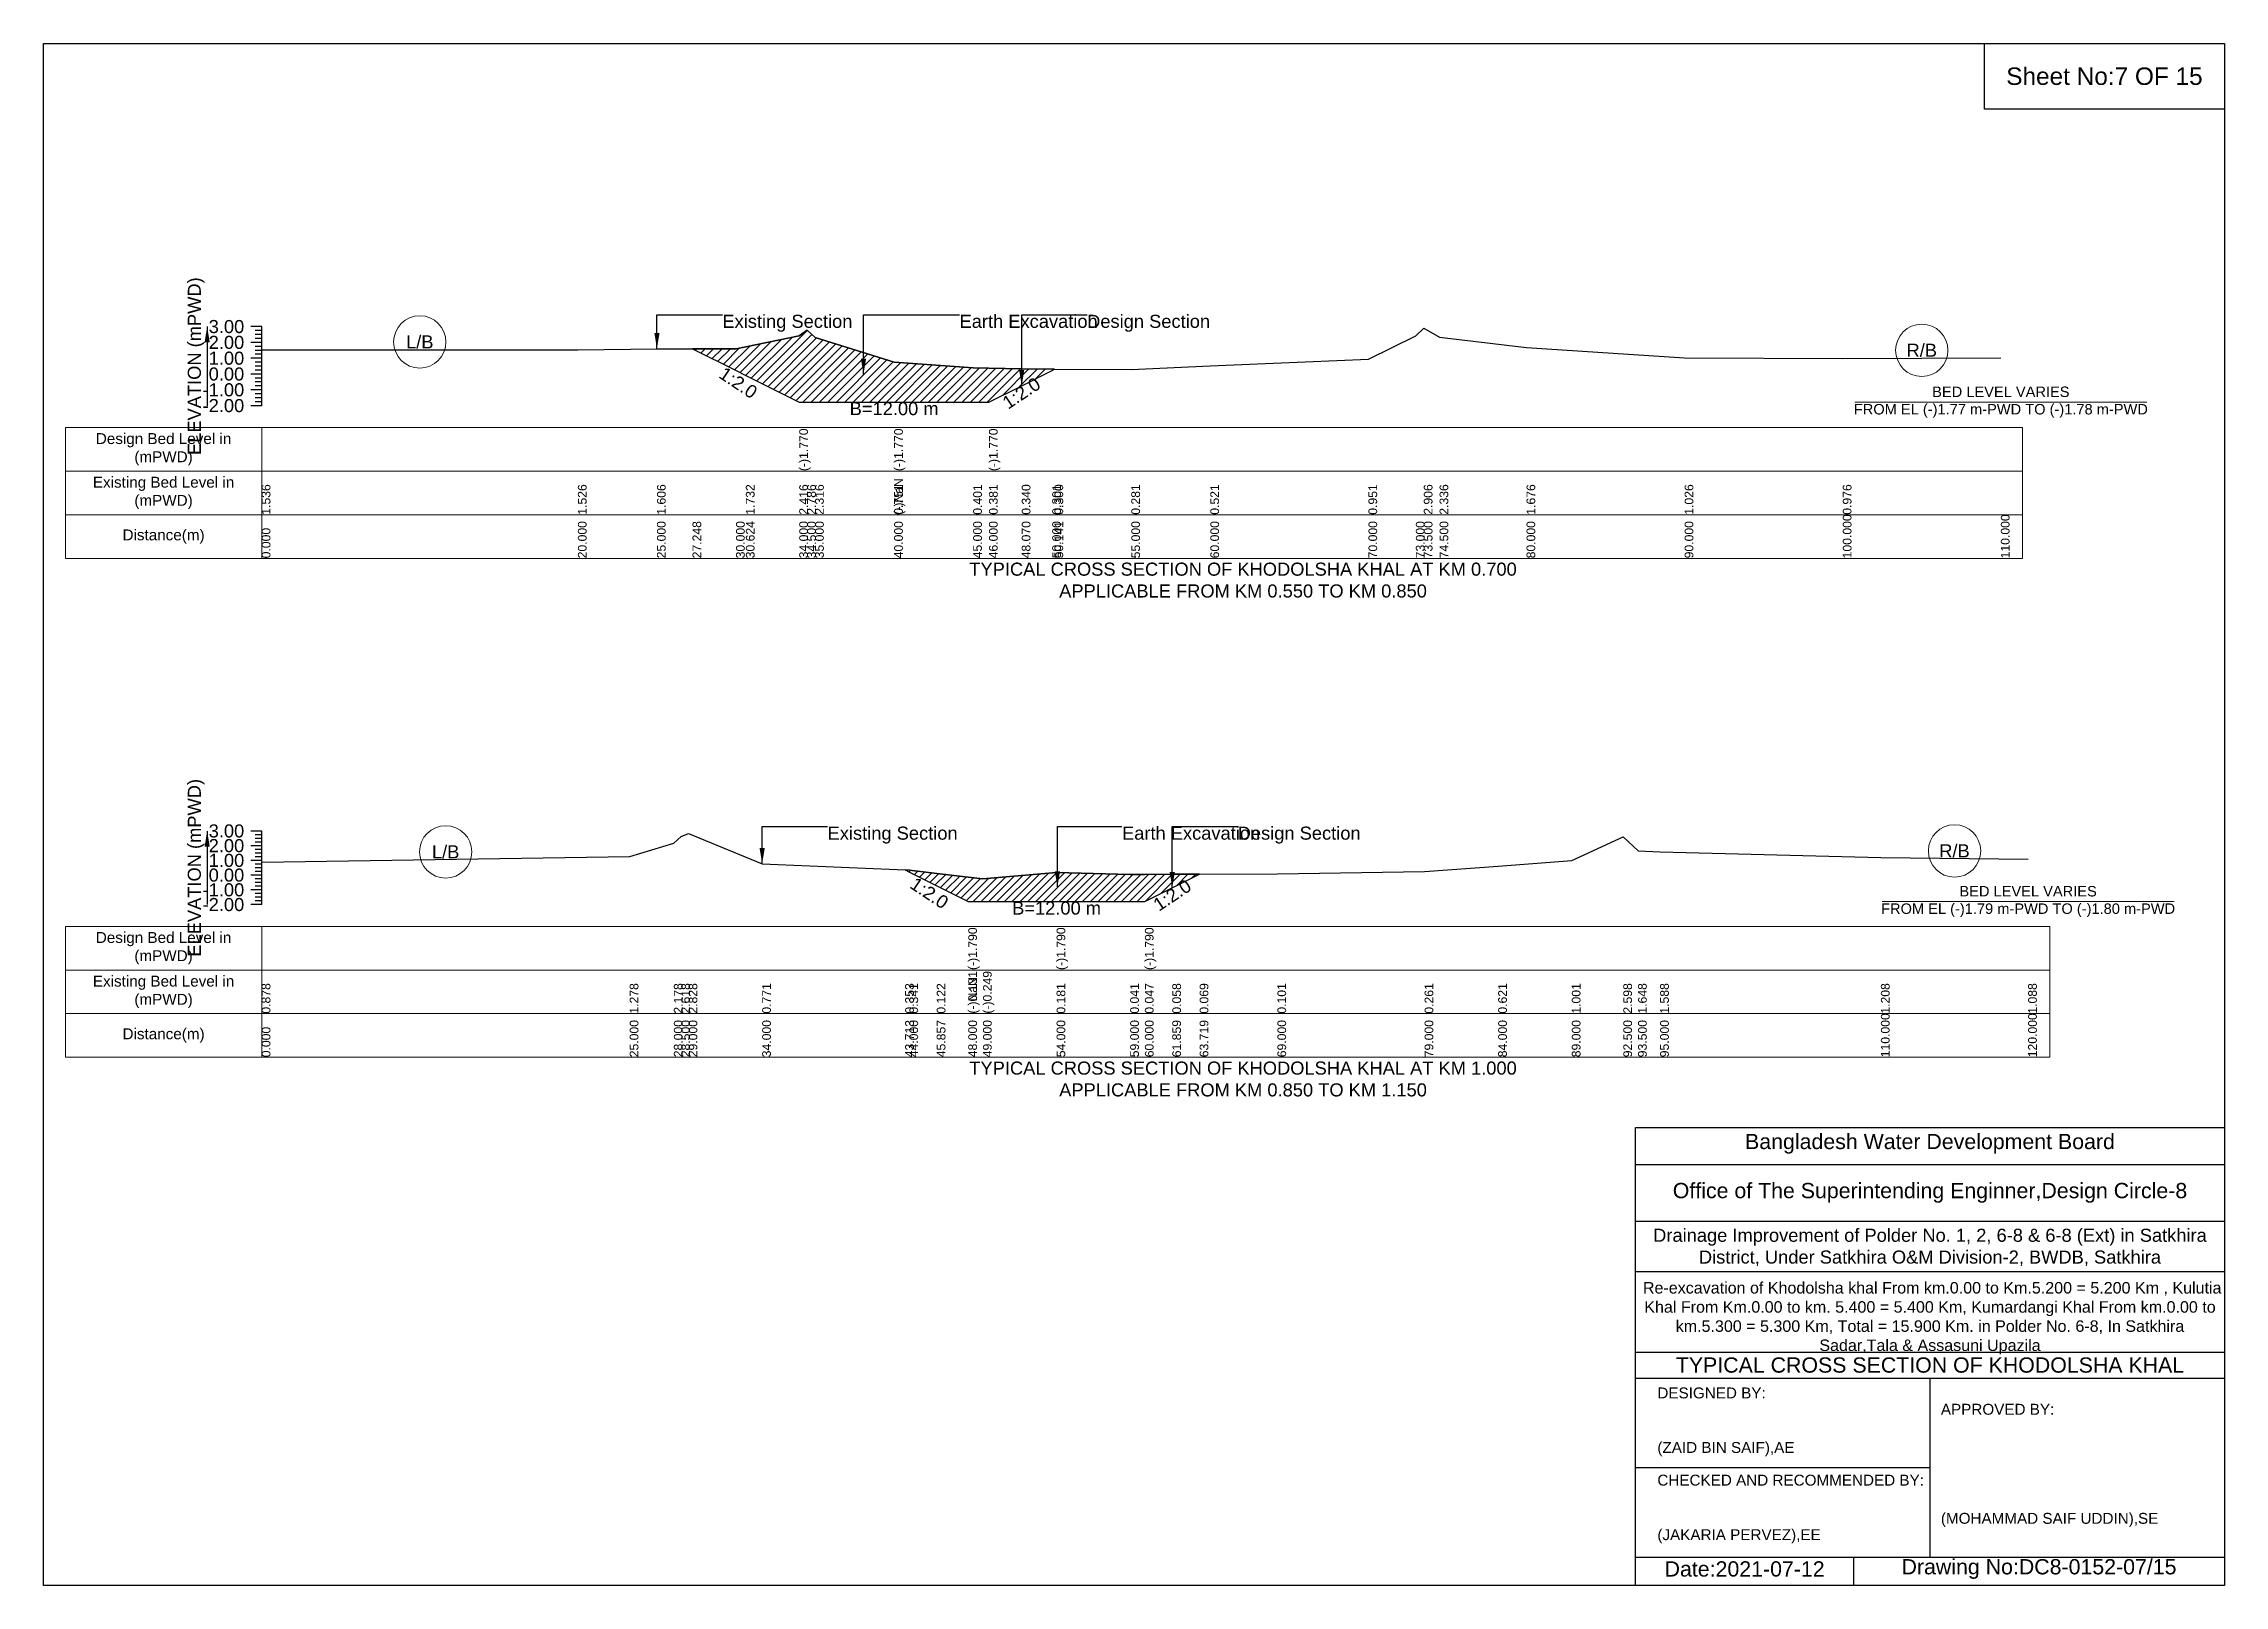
# Model space of a CAD drawing. Header units: inches. Extents: x 91000 to 568000, y -5656 to 0.
# Drawn here: x 160000 to 168000, y -5656 to 0 of the extents above; entities that cross this region are included whole.
import ezdxf

# ---------------------------------------------------------------- set-up
doc = ezdxf.new("R2010")
doc.units = ezdxf.units.IN
doc.header["$LTSCALE"] = 7
doc.header["$MEASUREMENT"] = 0
for name, color, linetype, lineweight in [('Cross section Data Border', 7, 'Continuous', 9), ('Cross Section Labels', 7, 'Continuous', 9), ('Existing_Bed_Level for Xsection', 7, 'Continuous', 25)]:
    doc.layers.add(name, color=color, linetype=linetype, lineweight=lineweight)
doc.styles.get("Standard").update_dxf_attribs({"font": 'arial.ttf'})
doc.dimstyles.get("Standard").update_dxf_attribs({"dimtxt": 0.18, "dimasz": 0.18, "dimexe": 0.18, "dimexo": 0.0625, "dimgap": 0.09, "dimtad": 0, "dimtih": 1, "dimtoh": 1, "dimdec": 4, "dimzin": 0, "dimdsep": 46, "dimtxsty": 'Standard', "dimcen": 0.09, "dimadec": 0, "dimazin": 0, "dimtfac": 1, "dimtdec": 4, "dimtofl": 0, "dimtmove": 0, "dimatfit": 3, "dimfxl": 1, "dimtolj": 1, "dimtzin": 0, "dimarcsym": 0})

msp = doc.modelspace()

# ---------------------------------------------------------------- texts
at = {"attachment_point": 5}
for s, insert, char_height in [('Sheet No:7 OF 15', (167560, -120), 64), ('Bangladesh Water Development Board', (166920, -4036), 56), ('Office of The Superintending Enginner,Design Circle-8', (166920, -4216), 56)]:
    msp.add_mtext(s, dxfattribs=dict(at, insert=insert, char_height=char_height))
for s, insert, char_height, width, attachment_point in [('Drainage Improvement of Polder No. 1, 2, 6-8 & 6-8 (Ext) in Satkhira District, Under Satkhira O&M Division-2, BWDB, Satkhira', (166920, -4416), 48, 2240, 5), (' Re-excavation of Khodolsha khal From km.0.00 to Km.5.200 = 5.200 Km , Kulutia Khal From Km.0.00 to km. 5.400 = 5.400 Km, Kumardangi Khal From km.0.00 to km.5.300 = 5.300 Km, Total = 15.900 Km. in Polder No. 6-8, In Satkhira Sadar,Tala & Assasuni Upazila', (166920, -4676), 42.1524, 2160, 5), ('TYPICAL CROSS SECTION OF KHODOLSHA KHAL', (166920, -4848), 56, 2240, 5), ('DESIGNED BY:^J^J^J(ZAID BIN SAIF),AE', (165920, -5056), 40, 1120, 4), ('APPROVED BY:^J^J^J^J^J^J(MOHAMMAD SAIF UDDIN),SE', (166960, -5216), 40, 1120, 4), ('CHECKED AND RECOMMENDED BY:^J^J^J(JAKARIA PERVEZ),EE', (165920, -5376), 40, 1120, 4), ('Date:2021-07-12', (166240, -5596), 56, 1120, 5), ('Drawing No:DC8-0152-07/15', (167320, -5596), 56, 1760, 5)]:
    msp.add_mtext(s, dxfattribs=dict(insert=insert, char_height=char_height, width=width, attachment_point=attachment_point))
at = {"layer": 'Cross section Data Border', "char_height": 40, "width": 640, "attachment_point": 5}
for s, insert in [('Design Bed Level in (mPWD)', (160440, -1488.3)), ('Existing Bed Level in (mPWD)', (160440, -1648.3)), ('Distance(m)', (160440, -1808.3)), ('Design Bed Level in (mPWD)', (160440, -3318.6)), ('Existing Bed Level in (mPWD)', (160440, -3478.6)), ('Distance(m)', (160440, -3638.6))]:
    msp.add_mtext(s, dxfattribs=dict(at, insert=insert))
at = {"layer": 'Cross Section Labels'}
for s, insert, char_height, attachment_point in [('Existing Section', (162490, -994.8), 48, 1), ('Earth Excavation', (163360, -994.8), 48, 1), ('Design Section', (163828.1, -994.8), 48, 1), ('L/B', (161380, -1094.5), 48, 5), ('R/B', (166890, -1125.2), 48, 5), ('BED LEVEL VARIES ^JFROM EL (-)1.77 m-PWD TO (-)1.78 m-PWD', (167180, -1315), 38.4, 5), ('B=12.00 m', (163120, -1315), 48, 2), ('TYPICAL CROSS SECTION OF KHODOLSHA KHAL AT KM 0.700^JAPPLICABLE FROM KM 0.550 TO KM 0.850', (164400, -1968.3), 48, 5), ('Existing Section', (162876, -2872.4), 48, 1), ('Earth Excavation', (163956, -2872.4), 48, 1), ('Design Section', (164380.4, -2872.4), 48, 1), ('L/B', (161475, -2965.3), 48, 5), ('R/B', (167010, -2961.6), 48, 5), ('BED LEVEL VARIES ^JFROM EL (-)1.79 m-PWD TO (-)1.80 m-PWD', (167280, -3147.2), 38.4, 5), ('B=12.00 m', (163716, -3147.2), 48, 2), ('TYPICAL CROSS SECTION OF KHODOLSHA KHAL AT KM 1.000^JAPPLICABLE FROM KM 0.850 TO KM 1.150', (164400, -3798.6), 48, 5)]:
    msp.add_mtext(s, dxfattribs=dict(at, insert=insert, char_height=char_height, attachment_point=attachment_point))
at = {"layer": 'Cross Section Labels', "char_height": 48, "attachment_point": 2}
for insert, rotation in [((162561.7, -1224.3), 326.30993), ((163573.6, -1262.2), 33.69007), ((163262.8, -3096.1), 326.30993), ((164126.9, -3103.8), 33.69007)]:
    msp.add_mtext('1:2.0', dxfattribs=dict(at, insert=insert, rotation=rotation))
at = {"layer": 'Existing_Bed_Level for Xsection', "rotation": 90}
for s, insert, char_height, attachment_point in [('ELEVATION (mPWD)', (160560, -1183.3), 48, 5), ('(-)1.770', (162772, -1568.3), 32, 1), ('(-)1.770', (163120, -1568.3), 32, 1), ('(-)1.770', (163468, -1568.3), 32, 1), ('(-)NaN', (163120, -1728.3), 32, 1), ('(-)NaN', (163120, -1728.3), 32, 1), ('1.536', (160800, -1728.3), 32, 1), ('1.526', (161960, -1728.3), 32, 1), ('1.606', (162250, -1728.3), 32, 1), ('1.606', (162250, -1728.3), 32, 1), ('1.606', (162250, -1728.3), 32, 1), ('1.732', (162576.2, -1728.3), 32, 1), ('2.416', (162772, -1728.3), 32, 1), ('2.416', (162772, -1728.3), 32, 1), ('2.416', (162772, -1728.3), 32, 1), ('2.416', (162772, -1728.3), 32, 1), ('2.786', (162801, -1728.3), 32, 1), ('2.316', (162830, -1728.3), 32, 1), ('0.751', (163120, -1728.3), 32, 1), ('0.751', (163120, -1728.3), 32, 1), ('0.401', (163410, -1728.3), 32, 1), ('0.381', (163468, -1728.3), 32, 1), ('0.381', (163468, -1728.3), 32, 1), ('0.340', (163588.1, -1728.3), 32, 1), ('0.301', (163700, -1728.3), 32, 1), ('0.300', (163708.2, -1728.3), 32, 1), ('0.281', (163990, -1728.3), 32, 1), ('0.521', (164280, -1728.3), 32, 1), ('0.951', (164860, -1728.3), 32, 1), ('2.906', (165063, -1728.3), 32, 1), ('2.336', (165121, -1728.3), 32, 1), ('1.676', (165440, -1728.3), 32, 1), ('1.026', (166020, -1728.3), 32, 1), ('1.026', (166020, -1728.3), 32, 1), ('0.976', (166600, -1728.3), 32, 1), ('20.000', (161960, -1888.3), 32, 1), ('25.000', (162250, -1888.3), 32, 1), ('27.248', (162380.4, -1888.3), 32, 1), ('30.000', (162540, -1888.3), 32, 1), ('30.624', (162576.2, -1888.3), 32, 1), ('34.000', (162772, -1888.3), 32, 1), ('34.000', (162772, -1888.3), 32, 1), ('34.000', (162772, -1888.3), 32, 1), ('34.500', (162801, -1888.3), 32, 1), ('35.000', (162830, -1888.3), 32, 1), ('40.000', (163120, -1888.3), 32, 1), ('40.000', (163120, -1888.3), 32, 1), ('40.000', (163120, -1888.3), 32, 1), ('45.000', (163410, -1888.3), 32, 1), ('46.000', (163468, -1888.3), 32, 1), ('46.000', (163468, -1888.3), 32, 1), ('46.000', (163468, -1888.3), 32, 1), ('48.070', (163588.1, -1888.3), 32, 1), ('50.000', (163700, -1888.3), 32, 1), ('50.141', (163708.2, -1888.3), 32, 1), ('55.000', (163990, -1888.3), 32, 1), ('60.000', (164280, -1888.3), 32, 1), ('70.000', (164860, -1888.3), 32, 1), ('73.000', (165034, -1888.3), 32, 1), ('73.500', (165063, -1888.3), 32, 1), ('74.500', (165121, -1888.3), 32, 1), ('80.000', (165440, -1888.3), 32, 1), ('90.000', (166020, -1888.3), 32, 1), ('100.000', (166600, -1888.3), 32, 1), ('110.000', (167180, -1888.3), 32, 1), ('0.000', (160800, -1888.3), 32, 1), ('ELEVATION (mPWD)', (160560, -3023.6), 48, 5), ('(-)1.790', (163392, -3398.6), 32, 1), ('(-)1.790', (163716, -3398.6), 32, 1), ('(-)1.790', (164040, -3398.6), 32, 1), ('(-)0.131', (163392, -3558.6), 32, 1), ('(-)0.131', (163392, -3558.6), 32, 1), ('(-)NaN', (163392, -3558.6), 32, 1), ('(-)NaN', (163392, -3558.6), 32, 1), ('(-)NaN', (163392, -3558.6), 32, 1), ('(-)0.249', (163446, -3558.6), 32, 1), ('0.878', (160800, -3558.6), 32, 1), ('1.278', (162150, -3558.6), 32, 1), ('2.178', (162312, -3558.6), 32, 1), ('2.618', (162339, -3558.6), 32, 1), ('2.828', (162366, -3558.6), 32, 1), ('0.771', (162636, -3558.6), 32, 1), ('0.353', (163160.5, -3558.6), 32, 1), ('0.341', (163176, -3558.6), 32, 1), ('0.122', (163276.3, -3558.6), 32, 1), ('0.181', (163716, -3558.6), 32, 1), ('0.181', (163716, -3558.6), 32, 1), ('0.041', (163986, -3558.6), 32, 1), ('0.047', (164040, -3558.6), 32, 1), ('0.047', (164040, -3558.6), 32, 1), ('0.058', (164140.4, -3558.6), 32, 1), ('0.069', (164240.8, -3558.6), 32, 1), ('0.101', (164526, -3558.6), 32, 1), ('0.261', (165066, -3558.6), 32, 1), ('0.621', (165336, -3558.6), 32, 1), ('1.001', (165606, -3558.6), 32, 1), ('2.598', (165795, -3558.6), 32, 1), ('1.648', (165849, -3558.6), 32, 1), ('1.588', (165930, -3558.6), 32, 1), ('1.208', (166740, -3558.6), 32, 1), ('1.088', (167280, -3558.6), 32, 1), ('25.000', (162150, -3718.6), 32, 1), ('28.000', (162312, -3718.6), 32, 1), ('28.500', (162339, -3718.6), 32, 1), ('29.000', (162366, -3718.6), 32, 1), ('34.000', (162636, -3718.6), 32, 1), ('43.713', (163160.5, -3718.6), 32, 1), ('44.000', (163176, -3718.6), 32, 1), ('45.857', (163276.3, -3718.6), 32, 1), ('48.000', (163392, -3718.6), 32, 1), ('48.000', (163392, -3718.6), 32, 1), ('48.000', (163392, -3718.6), 32, 1), ('49.000', (163446, -3718.6), 32, 1), ('54.000', (163716, -3718.6), 32, 1), ('54.000', (163716, -3718.6), 32, 1), ('54.000', (163716, -3718.6), 32, 1), ('59.000', (163986, -3718.6), 32, 1), ('60.000', (164040, -3718.6), 32, 1), ('60.000', (164040, -3718.6), 32, 1), ('60.000', (164040, -3718.6), 32, 1), ('61.859', (164140.4, -3718.6), 32, 1), ('63.719', (164240.8, -3718.6), 32, 1), ('69.000', (164526, -3718.6), 32, 1), ('79.000', (165066, -3718.6), 32, 1), ('84.000', (165336, -3718.6), 32, 1), ('89.000', (165606, -3718.6), 32, 1), ('92.500', (165795, -3718.6), 32, 1), ('93.500', (165849, -3718.6), 32, 1), ('95.000', (165930, -3718.6), 32, 1), ('110.000', (166740, -3718.6), 32, 1), ('120.000', (167280, -3718.6), 32, 1), ('0.000', (160800, -3718.6), 32, 1)]:
    msp.add_mtext(s, dxfattribs=dict(at, insert=insert, char_height=char_height, attachment_point=attachment_point))
at = {"layer": 'Existing_Bed_Level for Xsection', "char_height": 48, "attachment_point": 6}
for s, insert in [('3.00', (160736, -1038.3)), ('2.00', (160736, -1096.3)), ('0.00', (160736, -1212.3)), ('1.00', (160736, -1154.3)), ('-1.00', (160736, -1270.3)), ('-2.00', (160736, -1328.3)), ('3.00', (160736, -2888.6)), ('2.00', (160736, -2942.6)), ('0.00', (160736, -3050.6)), ('1.00', (160736, -2996.6)), ('-1.00', (160736, -3104.6)), ('-2.00', (160736, -3158.6))]:
    msp.add_mtext(s, dxfattribs=dict(at, insert=insert))

# ---------------------------------------------------------------- hatches: boundary and pattern name
at = {"layer": 'Existing_Bed_Level for Xsection'}
h = msp.add_hatch(dxfattribs=at)
h.set_pattern_fill('ANSI31', color=256, scale=174, style=0)
h.paths.add_polyline_path([(162380.4, -1119.2), (162540, -1199), (162576.2, -1217.1), (162772, -1315), (162801, -1315), (162830, -1315), (163120, -1315), (163410, -1315), (163468, -1315), (163588.1, -1254.9), (163700, -1199), (163708.2, -1194.9), (163700, -1194.8), (163588.1, -1192.6), (163468, -1190.2), (163410, -1189), (163120, -1168.7), (162830, -1078), (162801, -1050.7), (162772, -1072.2), (162576.2, -1111.8), (162540, -1119.2)])
h = msp.add_hatch(dxfattribs=at)
h.set_pattern_fill('ANSI31', color=256, scale=162, style=0)
h.paths.add_polyline_path([(163160.5, -3031.5), (163176, -3039.2), (163276.3, -3089.3), (163392, -3147.2), (163446, -3147.2), (163716, -3147.2), (163986, -3147.2), (164040, -3147.2), (164140.4, -3097), (164240.8, -3046.8), (164140.4, -3047.4), (164040, -3048), (163986, -3048.3), (163716, -3040.8), (163446, -3064), (163392, -3057.6), (163276.3, -3044), (163176, -3032.1)])

# ---------------------------------------------------------------- linework, layer by layer
for points in [[(160000, 0), (168000, 0), (168000, -5656), (160000, -5656)], [(167120, 0), (168000, 0), (168000, -240), (167120, -240)]]:
    msp.add_lwpolyline(points, close=True)
for points in [[(165840, -5656), (165840, -3976), (168000, -3976)], [(165840, -4112), (168000, -4112)], [(165840, -4320), (168000, -4320)], [(165840, -4504), (168000, -4504)], [(165840, -4800), (168000, -4800)], [(165840, -4896), (168000, -4896)], [(166920, -4896), (166920, -5552)], [(165840, -5224), (166920, -5224)], [(165840, -5552), (168000, -5552)], [(166640, -5552), (166640, -5656)]]:
    msp.add_lwpolyline(points)
at = {"layer": 'Cross section Data Border'}
for points in [[(160080, -1408.3), (167260, -1408.3), (167260, -1888.3), (160080, -1888.3)], [(160080, -3238.6), (167360, -3238.6), (167360, -3718.6), (160080, -3718.6)]]:
    msp.add_lwpolyline(points, close=True, dxfattribs=at)
for points in [[(160800, -1408.3), (160800, -1888.3)], [(160080, -1568.3), (167260, -1568.3)], [(160080, -1728.3), (167260, -1728.3)], [(160800, -3238.6), (160800, -3718.6)], [(160080, -3398.6), (167360, -3398.6)], [(160080, -3558.6), (167360, -3558.6)]]:
    msp.add_lwpolyline(points, dxfattribs=at)
at = {"layer": 'Cross Section Labels'}
for points in [[(166644.2, -1315), (167715.8, -1315)], [(166744.2, -3147.2), (167815.8, -3147.2)]]:
    msp.add_lwpolyline(points, dxfattribs=at)
for centre in [(161380, -1094.5), (166890, -1125.2), (161475, -2965.3), (167010, -2961.6)]:
    msp.add_circle(centre, 96, dxfattribs=at)
at = {"layer": 'Existing_Bed_Level for Xsection'}
for points in [[(160800, -1038.3), (160760, -1038.3)], [(160800, -1328.3), (160800, -1270.3), (160800, -1212.3), (160800, -1154.3), (160800, -1096.3), (160800, -1038.3)], [(160800, -1096.3), (160760, -1096.3)], [(160800, -1052.8), (160776, -1052.8)], [(160800, -1067.3), (160776, -1067.3)], [(160800, -1081.8), (160776, -1081.8)], [(160800, -1110.8), (160776, -1110.8)], [(160800, -1123.2), (161960, -1123.8), (162250, -1119.2), (162380.4, -1119.2), (162540, -1119.2), (162576.2, -1111.8), (162772, -1072.2), (162772, -1072.2), (162801, -1050.7), (162830, -1078), (163120, -1168.7), (163120, -1168.7), (163410, -1189), (163468, -1190.2), (163468, -1190.2), (163588.1, -1192.6), (163700, -1194.8), (163708.2, -1194.9), (163990, -1196), (164280, -1182.1), (164860, -1157.1), (165034, -1072.2), (165063, -1043.8), (165121, -1076.8), (165440, -1115.1), (166020, -1152.8), (166600, -1155.7), (167180, -1152.8)], [(160800, -1154.3), (160760, -1154.3)], [(160800, -1125.3), (160776, -1125.3)], [(160800, -1139.8), (160776, -1139.8)], [(160800, -1168.8), (160776, -1168.8)], [(160800, -1183.3), (160776, -1183.3)], [(160800, -1197.8), (160776, -1197.8)], [(160800, -1212.3), (160760, -1212.3)], [(160800, -1270.3), (160760, -1270.3)], [(160800, -1226.8), (160776, -1226.8)], [(160800, -1241.3), (160776, -1241.3)], [(160800, -1255.8), (160776, -1255.8)], [(160800, -1328.3), (160760, -1328.3)], [(160800, -1284.8), (160776, -1284.8)], [(160800, -1299.3), (160776, -1299.3)], [(160800, -1313.8), (160776, -1313.8)], [(160800, -2888.6), (160760, -2888.6)], [(160800, -2942.6), (160760, -2942.6)], [(160800, -2902.1), (160776, -2902.1)], [(160800, -2915.6), (160776, -2915.6)], [(160800, -2929.1), (160776, -2929.1)], [(160800, -2956.1), (160776, -2956.1)], [(160800, -3158.6), (160800, -3104.6), (160800, -3050.6), (160800, -2996.6), (160800, -2942.6), (160800, -2888.6)], [(160800, -3003.1), (162150, -2981.5), (162312, -2932.9), (162339, -2909.2), (162366, -2897.8), (162636, -3008.9), (163160.5, -3031.5), (163176, -3032.1), (163276.3, -3044), (163392, -3057.6), (163392, -3057.6), (163446, -3064), (163716, -3040.8), (163716, -3040.8), (163986, -3048.3), (164040, -3048), (164040, -3048), (164140.4, -3047.4), (164240.8, -3046.8), (164526, -3045.1), (165066, -3036.5), (165336, -3017), (165606, -2996.5), (165795, -2910.3), (165849, -2961.6), (165930, -2964.8), (166740, -2985.3), (167280, -2991.8)], [(160800, -2996.6), (160760, -2996.6)], [(160800, -2969.6), (160776, -2969.6)], [(160800, -2983.1), (160776, -2983.1)], [(160800, -3010.1), (160776, -3010.1)], [(160800, -3023.6), (160776, -3023.6)], [(160800, -3037.1), (160776, -3037.1)], [(160800, -3050.6), (160760, -3050.6)], [(160800, -3104.6), (160760, -3104.6)], [(160800, -3064.1), (160776, -3064.1)], [(160800, -3077.6), (160776, -3077.6)], [(160800, -3091.1), (160776, -3091.1)], [(160800, -3118.1), (160776, -3118.1)], [(160800, -3158.6), (160760, -3158.6)], [(160800, -3131.6), (160776, -3131.6)], [(160800, -3145.1), (160776, -3145.1)]]:
    msp.add_lwpolyline(points, dxfattribs=at)
for points in [[(162380.4, -1119.2), (162380.4, -1119.2), (162540, -1199), (162576.2, -1217.1), (162772, -1315), (162772, -1315), (162801, -1315), (162830, -1315), (163120, -1315), (163120, -1315), (163410, -1315), (163468, -1315), (163468, -1315), (163588.1, -1254.9), (163700, -1199), (163708.2, -1194.9), (163700, -1194.8), (163588.1, -1192.6), (163468, -1190.2), (163468, -1190.2), (163410, -1189), (163120, -1168.7), (163120, -1168.7), (162830, -1078), (162801, -1050.7), (162772, -1072.2), (162772, -1072.2), (162576.2, -1111.8), (162540, -1119.2), (162380.4, -1119.2)], [(163160.5, -3031.5), (163176, -3039.2), (163276.3, -3089.3), (163392, -3147.2), (163392, -3147.2), (163446, -3147.2), (163716, -3147.2), (163716, -3147.2), (163986, -3147.2), (164040, -3147.2), (164040, -3147.2), (164140.4, -3097), (164240.8, -3046.8), (164140.4, -3047.4), (164040, -3048), (164040, -3048), (163986, -3048.3), (163716, -3040.8), (163716, -3040.8), (163446, -3064), (163392, -3057.6), (163392, -3057.6), (163276.3, -3044), (163176, -3032.1)]]:
    msp.add_lwpolyline(points, close=True, dxfattribs=at)

msp.set_redraw_order([(e.dxf.handle, doc.entitydb.next_handle()) for e in msp.query("TEXT MTEXT ATTDEF DIMENSION ARC_DIMENSION")])  # texts and dimensions are drawn at this point

# ---------------------------------------------------------------- leaders
at = {"layer": 'Cross Section Labels', "annotation_type": 0, "has_hookline": 1, "hookline_direction": 0}
for points, text_width in [([(162250, -1119.2), (162250, -994.8), (162489.9, -994.8)], 467.2), ([(163007.7, -1213.7), (163007.7, -994.8), (163359.9, -994.8)], 497), ([(163588.1, -1254.9), (163588.1, -994.8), (163828, -994.8)], 441.2), ([(162636, -3008.9), (162636, -2872.4), (162875.9, -2872.4)], 467.2), ([(163719.1, -3093.6), (163719.1, -2872.4), (163955.9, -2872.4)], 497), ([(164140.4, -3097), (164140.4, -2872.4), (164380.3, -2872.4)], 441.2)]:
    msp.add_leader(points, dimstyle='Standard', override={"dimasz": 57.6}, dxfattribs=dict(at, text_width=text_width))
at = {"layer": 'Existing_Bed_Level for Xsection'}
for points in [[(160600, -1038.3), (160600, -1328.3)], [(160600, -2888.6), (160600, -3158.6)]]:
    msp.add_leader(points, dimstyle='Standard', override={"dimasz": 57.6}, dxfattribs=at)

doc.saveas('drawing.dxf')
